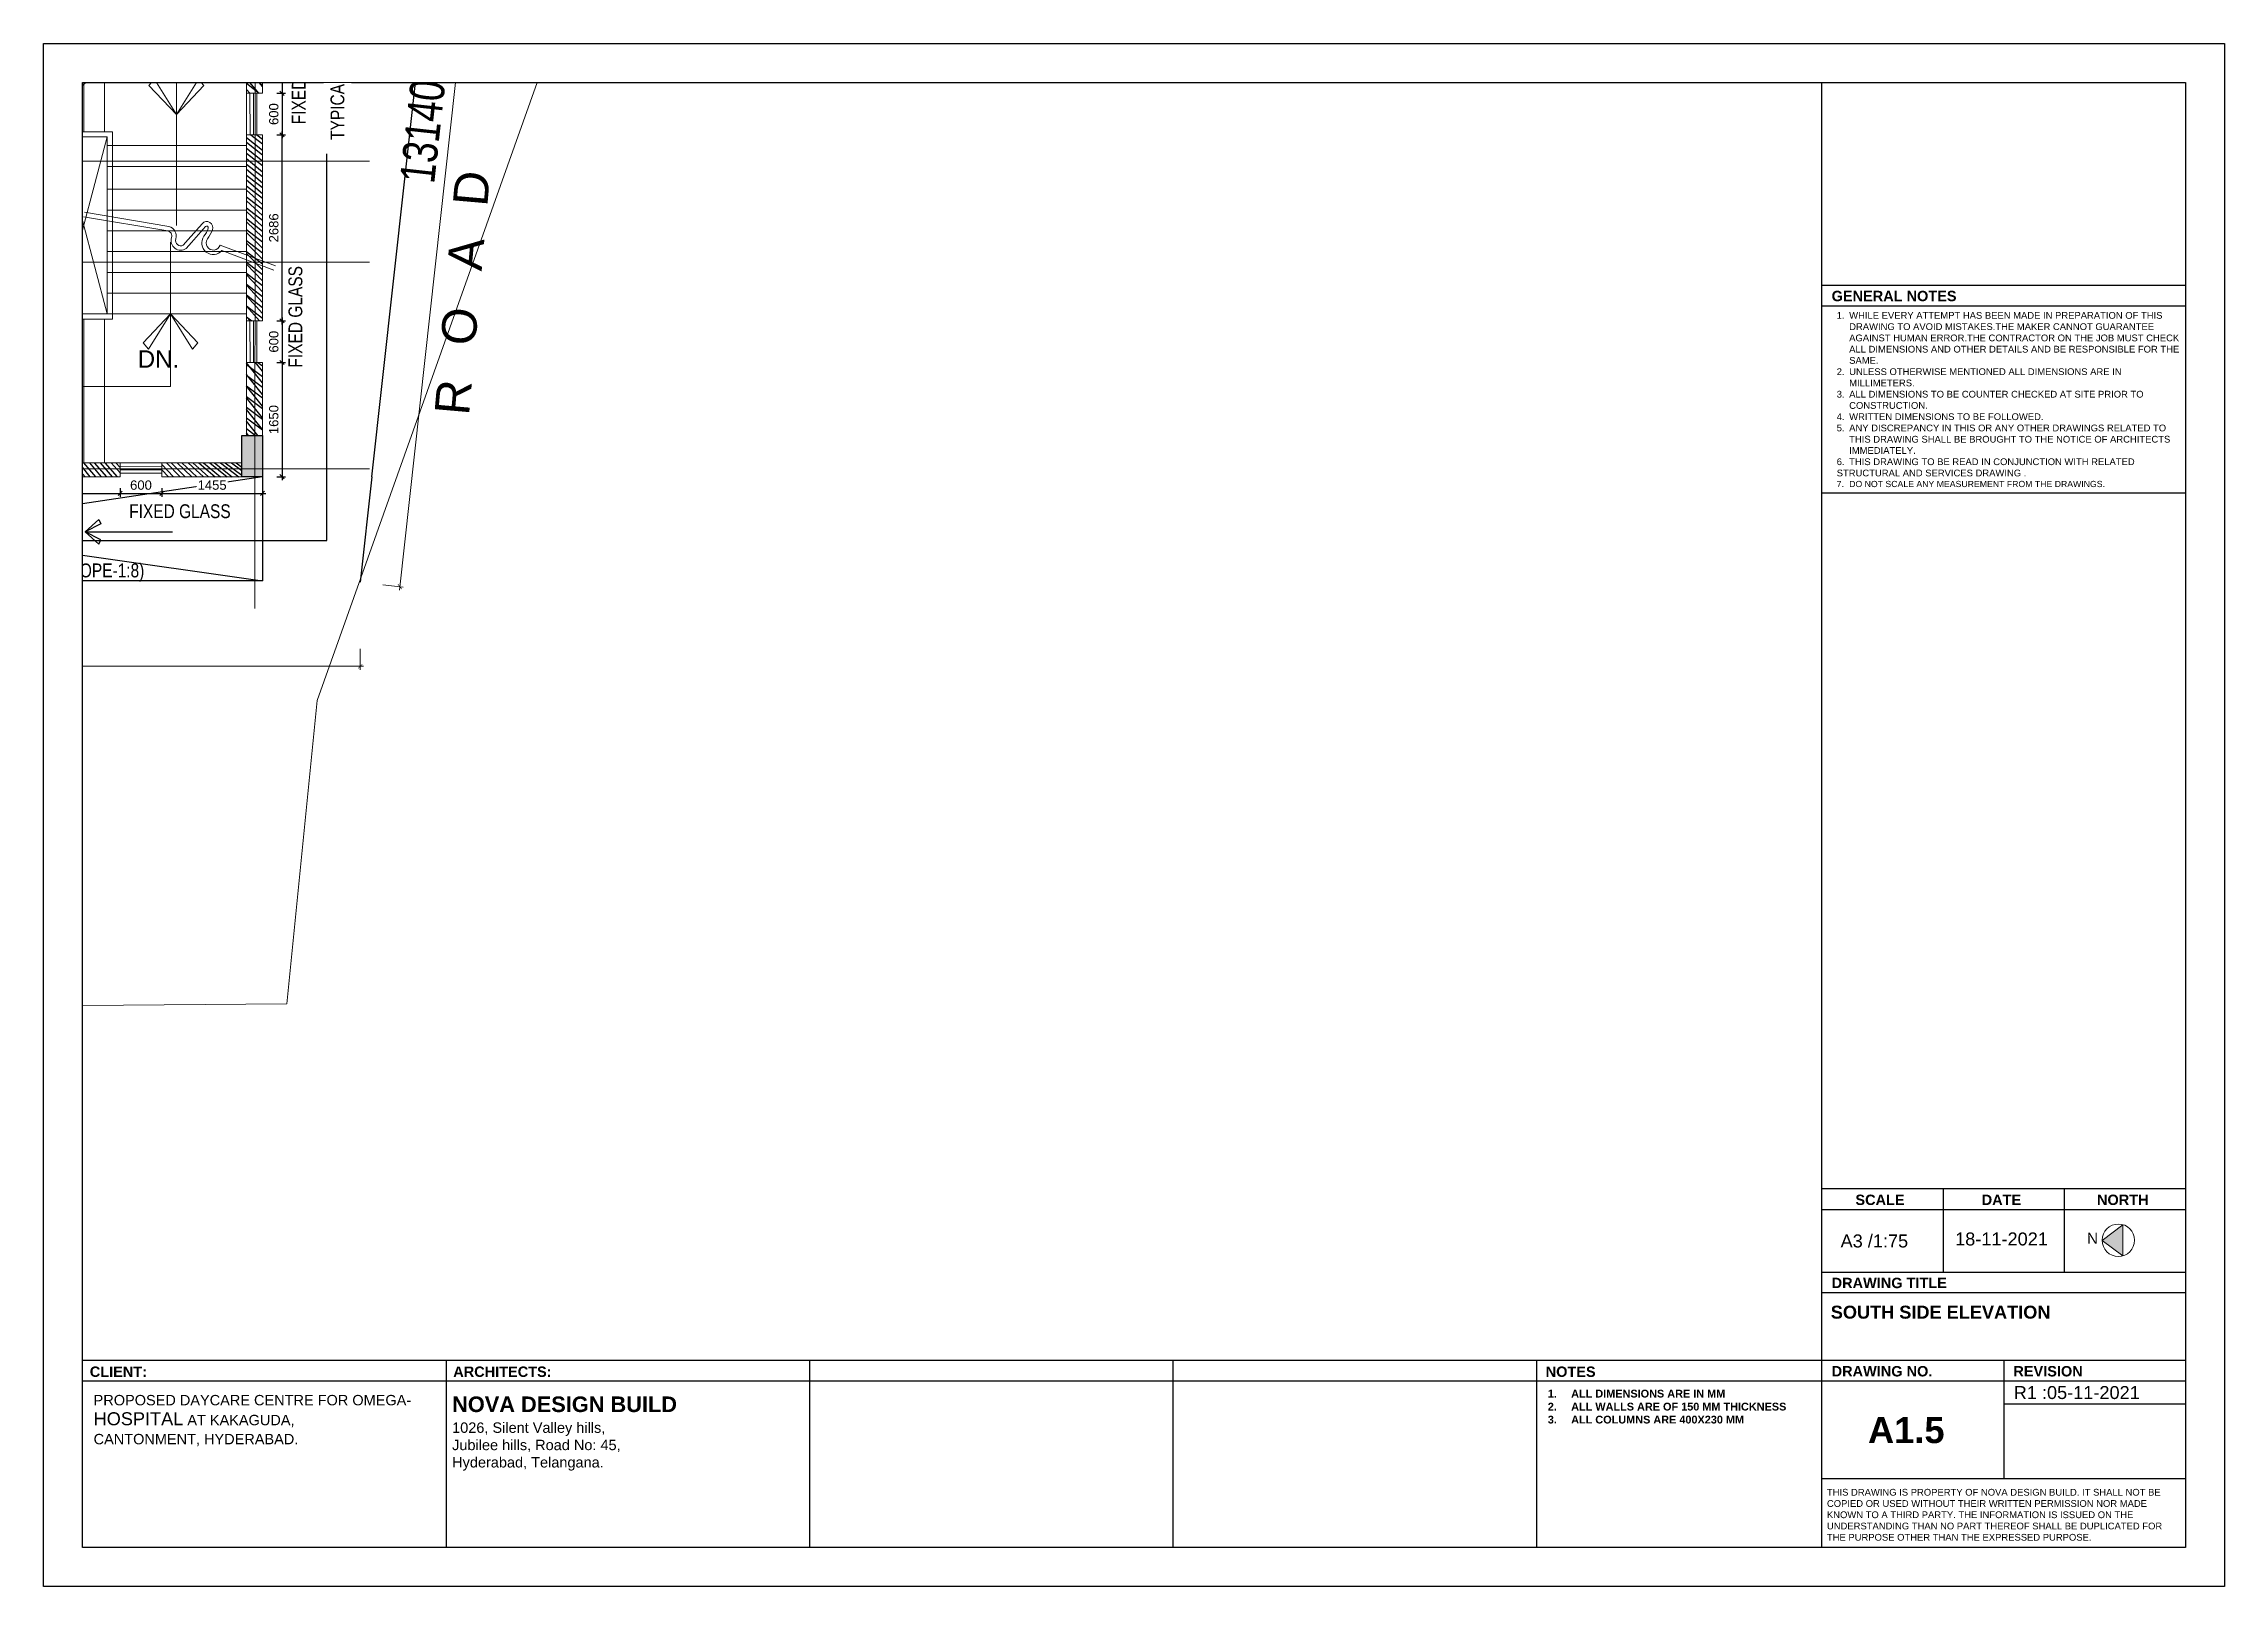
# Paper-space layout 'SOUTH' of a CAD drawing. Header units: metres, sheet in millimetres. Extents: x 0 to 420, y 0 to 297.
# The model-space entities are those that its viewports show. They can reach past a viewport. Long polylines and large blocks are cut down to what shows.
import ezdxf

# ---------------------------------------------------------------- set-up
doc = ezdxf.new("R2010")
doc.units = ezdxf.units.M
doc.header["$LTSCALE"] = 5
doc.header["$PDMODE"] = 3
doc.header["$PDSIZE"] = 20
doc.linetypes.add('CENTER', pattern=[2, 1.25, -0.25, 0.25, -0.25])
doc.linetypes.add('HIDDEN', pattern=[0.375, 0.25, -0.125])
for name, color, linetype in [('A-COLUMN', 3, 'Continuous'), ('A-DIM', 2, 'Continuous'), ('A-hatch', 251, 'Continuous'), ('A-PLOT BOUNDARY', 1, 'Continuous'), ('A-TEXT', 3, 'Continuous'), ('A-TITLE-BORDER', 250, 'Continuous')]:
    doc.layers.add(name, color=color, linetype=linetype)
for name, color, linetype, lineweight in [('A-DETL-LLIN', 251, 'Continuous', 5), ('A-FLOR-GRID', 252, 'CENTER', 9), ('A-FURN', 251, 'Continuous', 5), ('A-FURN-FREE', 253, 'Continuous', 5), ('A-WALL-FULL', 4, 'Continuous', 15), ('A-WIND', 152, 'Continuous', 5)]:
    doc.layers.add(name, color=color, linetype=linetype, lineweight=lineweight)
doc.styles.add('Arial', font='arial.ttf', dxfattribs={"height": 135})
doc.styles.add('CEN GOTHIC', font='GOTHIC.TTF', dxfattribs={"width": 0.7})
doc.styles.add('century', font='GOTHIC.TTF', dxfattribs={"width": 0.8})
doc.styles.add('Century Gothic_B', font='GOTHICB.TTF', dxfattribs={"height": 199.9999999999998})
doc.dimstyles.new('1-50', dxfattribs={"dimscale": 50, "dimtxt": 5, "dimasz": 1.25, "dimexe": 1, "dimexo": 1, "dimgap": 0, "dimtad": 0, "dimdec": 0, "dimrnd": 5, "dimzin": 12, "dimdsep": 46, "dimtxsty": 'CEN GOTHIC', "dimblk": 'ARCHTICK', "dimcen": 1, "dimdle": 1, "dimclrd": 6, "dimclre": 6, "dimclrt": 256, "dimadec": 0, "dimazin": 3, "dimtfac": 1, "dimtdec": 0, "dimtmove": 1, "dimatfit": 2, "dimfxl": 5, "dimfxlon": 1, "dimtvp": 0.75, "dimtolj": 1, "dimtzin": 12, "dimlwd": 18, "dimlwe": 18, "dimarcsym": 0})
doc.dimstyles.new('NovaDB_MM', dxfattribs={"dimtxt": 135, "dimasz": 60, "dimexe": 50, "dimexo": 50, "dimgap": 50, "dimtad": 1, "dimdec": 0, "dimzin": 0, "dimdsep": 46, "dimtxsty": 'Arial', "dimblk": 'OBLIQUE', "dimcen": 12, "dimdle": 50, "dimadec": 0, "dimazin": 0, "dimtfac": 1, "dimtdec": 0, "dimtofl": 0, "dimtmove": 0, "dimatfit": 3, "dimldrblk": 'OPEN90', "dimfxl": 50, "dimfxlon": 1, "dimtolj": 1, "dimtzin": 0, "dimarcsym": 0})

psp = doc.layouts.new('SOUTH')

# ---------------------------------------------------------------- texts
at = {"layer": 'A-COLUMN', "attachment_point": 1, "style": 'Arial'}
for s, width, insert, char_height in [('\\A1;\\pi-2.40001,l3.60001,t3.60001;{\\H1.08333x;1.^IWHILE EVERY ATTEMPT HAS BEEN MADE IN PREPARATION OF THIS \\P\\pi0,t1.2;DRAWING TO AVOID MISTAKES.THE MAKER CANNOT GUARANTEE \\PAGAINST HUMAN ERROR.THE CONTRACTOR ON THE JOB MUST CHECK \\PALL DIMENSIONS AND OTHER DETAILS AND BE RESPONSIBLE FOR THE \\PSAME.\\P\\pi-2.40001,t3.60001;2.^IUNLESS OTHERWISE MENTIONED ALL DIMENSIONS ARE IN \\P\\pi0,t1.2;MILLIMETERS.\\P\\pi-2.40001,t3.60001;3.^IALL DIMENSIONS TO BE COUNTER CHECKED AT SITE PRIOR TO \\P\\pi0,t1.2;CONSTRUCTION.\\P\\pi-2.40001,t3.60001;4.^IWRITTEN DIMENSIONS TO BE FOLLOWED.\\P5.^IANY DISCREPANCY IN THIS OR ANY OTHER DRAWINGS RELATED TO \\P\\pi0,t1.2;THIS DRAWING SHALL BE BROUGHT TO THE NOTICE OF ARCHITECTS \\PIMMEDIATELY.\\P\\pi-2.40001,t3.60001;6.^ITHIS DRAWING TO BE READ IN CONJUNCTION WITH RELATED \\P\\pi0,t1.2;STRUCTURAL AND SERVICES DRAWING .}\\P\\pi-2.40001,t3.60001;7.^IDO NOT SCALE ANY MEASUREMENT FROM THE DRAWINGS.', 68.36260471032158, (343.9620356688221, 245.1380227097978), 1.20000332810052), ('\\A1;{\\fArial|b1|i0|c0|p34;NOVA DESIGN BUILD\\P\\fArial|b0|i0|c0|p34;\\H0.66667x;1026, Silent Valley hills, \\PJubilee hills, Road No: 45,\\PHyderabad, Telangana.}', 4341.820169206387, (78.50054449730237, 36.36411791077872), 3.000008320251299), ('\\A1;\\pi-4.5,l7.5,t7.5;{\\fArial|b1|i0|c0|p34;1.^IALL DIMENSIONS ARE IN MM\\P2.^IALL WALLS ARE OF 150 MM THICKNESS\\P3.^IALL COLUMNS ARE 400X230 MM }', 4341.820169206387, (286.5194669609547, 37.66212937059857), 1.5), ('\\A1;{\\H1.08333x;THIS DRAWING IS PROPERTY OF NOVA DESIGN BUILD. IT SHALL NOT BE COPIED OR USED WITHOUT THEIR WRITTEN PERMISSION NOR MADE KNOWN TO A THIRD PARTY. THE INFORMATION IS ISSUED ON THE UNDERSTANDING THAN NO PART THEREOF SHALL BE DUPLICATED FOR THE PURPOSE OTHER THAN THE EXPRESSED PURPOSE.}', 68.36260471032165, (343.2762717460693, 18.57507596696937), 1.20000332810052)]:
    psp.add_mtext_dynamic_manual_height_columns(s, width=width, gutter_width=1, heights=[0], dxfattribs=dict(at, insert=insert, char_height=char_height))
at = {"layer": 'A-COLUMN', "insert": (9.454298146475594, 36.65897618710726), "char_height": 2, "width": 4341.820169206387, "attachment_point": 1, "style": 'Arial'}
psp.add_mtext('PROPOSED DAYCARE CENTRE FOR OMEGA-{\\H1.25x;\\PHOSPITAL} AT KAKAGUDA, \\PCANTONMENT, HYDERABAD.', dxfattribs=at)
at = {"layer": 'A-TEXT', "color": 3, "style": 'Arial'}
psp.add_text('N', height=2.120477682350791, dxfattribs=at).set_placement((393.359968365115, 65.7528250477884))
at = {"layer": 'A-TEXT', "color": 3, "attachment_point": 1, "style": 'Arial'}
for s, width, heights, insert, char_height in [('{\\fArial|b1|i0|c0|p34;GENERAL NOTES}', 3235.319453554927, [0], (344.1848075504769, 249.2221582845733), 2.000005546834198), ('\\pi955.32599;{\\fArial|b1|i0|c0|p34;SCALE}', 1919.881193349836, [0], (-606.5595761716637, 75.22167570999784), 2.000005546834198), ('\\pi956.30825;{\\fArial|b1|i0|c0|p34;DATE}', 1919.881193349836, [0], (-583.2261781252647, 75.22167570999784), 2.000005546834198), ('\\pi955.18479;{\\fArial|b1|i0|c0|p34;NORTH}', 1919.881193349836, [0], (-559.8927800788658, 75.22167570999784), 2.000005546834198), ('\\A1;A3 /1:75', 300, [2.586978525364495], (345.9083561633771, 67.54947140952953), 2.500006933542749), ('18-11-2021', 300, [0], (367.9667506091511, 67.93583099462234), 2.500006933542749), ('{\\fArial|b1|i0|c0|p34;DRAWING TITLE}', 2653.694217466517, [0], (344.1848075504769, 59.22163133532425), 2.000005546834198), ('\\pi-7.5,l10,t10;{\\fArial|b1|i0|c0|p34;SOUTH SIDE ELEVATION}', 6323.556514160242, [40.16707924206121], (341.5236527799452, 53.84368644824739), 2.5), ('{\\fArial|b1|i0|c0|p34;CLIENT:}', 1919.881193349836, [0], (8.716041508792781, 42.13399284339727), 2.000005546834198), ('{\\fArial|b1|i0|c0|p34;ARCHITECTS:}', 1919.881193349836, [0], (78.71623564798975, 42.13399284339727), 2.000005546834198), ('{\\fArial|b1|i0|c0|p34;NOTES}', 1919.881193349836, [0], (289.1091218384587, 42.13399284339727), 2.000005546834198), ('{\\fArial|b1|i0|c0|p34;DRAWING NO.}', 2653.694217466517, [0], (344.1848075504769, 42.22158418723357), 2.000005546834198), ('{\\fArial|b1|i0|c0|p34;REVISION}', 2653.694217466517, [0], (379.1849046200754, 42.22158418723357), 2.000005546834198), ('R1 :05-11-2021', 300, [0], (379.2588578568211, 38.37079370618471), 2.500006933542749), ('\\pi1409.22588;{\\fArial|b1|i0|c0|p34;A1.5}', 2832.994768361852, [0], (-1058.044349887772, 32.38455253140601), 5.000013867085499)]:
    psp.add_mtext_dynamic_manual_height_columns(s, width=width, gutter_width=1, heights=heights, dxfattribs=dict(at, insert=insert, char_height=char_height))

msp = doc.modelspace()

# ---------------------------------------------------------------- texts
at = {"layer": 'A-TEXT'}
for s, insert, char_height, width, attachment_point, rotation, style in [('{\\fArial|b0|i0|c0|p34;FIXED GLASS}', (583912.6210243462, 47094.56987995736), 200, 2437.610884953185, 9, 90, 'century'), ('\\pi11.74555;{\\fArial|b0|i0|c0|p34;\\T2;ROAD}', (585769.5770444805, 41447.25304332515), 500, 3182.768035262823, 1, 85, 'Century Gothic_B'), ('{\\fArial|b0|i0|c0|p34;FIXED GLASS}', (583864.6999956169, 43581.8876949671), 200, 2437.610884953185, 9, 90, 'century')]:
    msp.add_mtext(s, dxfattribs=dict(at, insert=insert, char_height=char_height, width=width, attachment_point=attachment_point, rotation=rotation, style=style))
for s, insert, char_height, width, attachment_point, style in [('DN.', (581483.4252205426, 42364.7550727441), 250, 1986.2209564225, 1, 'Arial'), ('{\\fArial|b0|i0|c0|p34;FIXED GLASS}', (582826.653643772, 39939.12791874824), 200, 2437.610884953185, 9, 'century'), ('{\\fArial|b0|i0|c0|p34;RAMP-UP (SLOPE-1:8)}', (581579.5745266094, 39027.1664799477, 2405709.846325539), 200, 2615.306988404609, 9, 'century')]:
    msp.add_mtext(s, dxfattribs=dict(at, insert=insert, char_height=char_height, width=width, attachment_point=attachment_point, style=style))

# ---------------------------------------------------------------- blocks, each defined once
blk = doc.blocks.new('_ArchTick')
at = {"color": 0, "linetype": 'ByBlock', "const_width": 0.15}
blk.add_lwpolyline([(-0.5, -0.5), (0.5, 0.5)], dxfattribs=at)
blk = doc.blocks.new('*D387')
at = {"layer": 'A-DIM', "lineweight": 18, "transparency": 16777216}
blk.add_line((585265.4615344543, 38902.73419960538), (586721.8501344583, 52062.98019405154), dxfattribs=at)
at = {"layer": 'A-DIM', "color": 6, "lineweight": 18, "transparency": 16777216}
for p, q in [((586467.8673657889, 52040.78214866579), (586766.0470324197, 52007.78386980252)), ((585022.4781920726, 38979.92937642992), (585320.6578587034, 38946.93109756664))]:
    blk.add_line(p, q, dxfattribs=at)
at = {"layer": 'Defpoints', "color": 0, "transparency": 16777216}
for p in [(586142.9832791621, 52076.73569241304), (586716.3504213145, 52013.28358294639), (584697.5941054457, 39015.88292017719)]:
    blk.add_point(p, dxfattribs=at)
at = {"layer": 'A-DIM', "lineweight": 18, "transparency": 16777216, "xscale": 62.5, "yscale": 62.5, "zscale": 62.5}
for p, rotation in [((586716.3504213145, 52013.28358294639), 83.68501515038119), ((585270.9612475982, 38952.43081071052), 263.6850151503812)]:
    blk.add_blockref('_ArchTick', p, dxfattribs=dict(at, rotation=rotation))
at = {"layer": 'A-DIM', "transparency": 16777216, "insert": (585602.1810002105, 45526.18005603654), "char_height": 500, "attachment_point": 5, "rotation": 83.6850151503812, "style": 'century'}
blk.add_mtext('\\A1;13140', dxfattribs=at)
blk = doc.blocks.new('*D389')
at = {"layer": 'A-DIM', "lineweight": 18, "transparency": 16777216}
blk.add_line((560815.1996414, 37802.90748921176), (584747.5941054458, 37802.90748921176), dxfattribs=at)
at = {"layer": 'A-DIM', "color": 6, "lineweight": 18, "transparency": 16777216}
for p, q in [((560865.1996414, 38052.90748921176), (560865.1996414, 37752.90748921176)), ((584697.5941054458, 38052.90748921176), (584697.5941054458, 37752.90748921176))]:
    blk.add_line(p, q, dxfattribs=at)
at = {"layer": 'Defpoints', "color": 0, "transparency": 16777216}
for p in [(560865.1996414, 38392.26112166187), (584697.5941054458, 38392.26112166187), (584697.5941054458, 37802.90748921176)]:
    blk.add_point(p, dxfattribs=at)
at = {"layer": 'A-DIM', "lineweight": 18, "transparency": 16777216, "xscale": 62.5, "yscale": 62.5, "zscale": 62.5, "rotation": 180}
blk.add_blockref('_ArchTick', (560865.1996414, 37802.90748921176), dxfattribs=at)
at = {"layer": 'A-DIM', "lineweight": 18, "transparency": 16777216, "xscale": 62.5, "yscale": 62.5, "zscale": 62.5}
blk.add_blockref('_ArchTick', (584697.5941054458, 37802.90748921176), dxfattribs=at)
at = {"layer": 'A-DIM', "transparency": 16777216, "insert": (572781.3968734229, 38196.77220709075), "char_height": 500, "attachment_point": 5, "style": 'century'}
blk.add_mtext('\\A1;23830', dxfattribs=at)
blk = doc.blocks.new('COLB')
at = {"layer": 'A-hatch'}
h = blk.add_hatch(color=256, dxfattribs=at)
h.paths.add_polyline_path([(-12242.1729319474, -6449.584338811954), (-11943.38623918814, -6449.584338811954), (-11943.38623918814, -7047.157724330551), (-12242.1729319474, -7047.157724330551)])
h.paths.add_polyline_path([(-8544.687609050947, -7047.157724330551), (-8544.687609050947, -6748.371031571252), (-7947.114223532379, -6748.371031571252), (-7947.114223532379, -7047.157724330551)])
h.paths.add_polyline_path([(-5332.730661888549, -7047.157724330449), (-5332.730661888549, -6748.371031571165), (-4735.157276369922, -6748.371031571165), (-4735.157276369922, -7047.157724330449)])
h.paths.add_polyline_path([(-1896.683695156651, -7047.157724330551), (-1896.683695156651, -6748.371031571252), (-1299.110309638025, -6748.371031571252), (-1299.110309638025, -7047.157724330551)])
h.paths.add_polyline_path([(1726.104954549635, -7047.157724330551), (1726.104954549635, -6748.371031571252), (2323.678340068262, -6748.371031571252), (2323.678340068262, -7047.157724330551)])
h.paths.add_polyline_path([(6544.040375293465, -6449.584338811954), (6842.827068052778, -6449.584338811954), (6842.827068052778, -7047.157724330551), (6544.040375293465, -7047.157724330551)])
h.paths.add_polyline_path([(6544.040375293465, 273.1162482721993), (6842.827068052778, 273.1162482721993), (6842.827068052778, -324.4571372463979), (6544.040375293465, -324.4571372463979)])
h.paths.add_polyline_path([(6544.040375293465, 2364.62309758726), (6842.827068052778, 2364.62309758726), (6842.827068052778, 1767.049712068663), (6544.040375293465, 1767.049712068663)])
h.paths.add_polyline_path([(-5332.730661888549, -2714.750679320758), (-5332.730661888549, -2415.963986561459), (-4735.157276369922, -2415.963986561459), (-4735.157276369922, -2714.750679320758)])
h.paths.add_polyline_path([(-12242.17293194722, -3461.717411218997), (-11943.38623918791, -3461.717411218997), (-11943.38623918791, -4059.290796737594), (-12242.17293194722, -4059.290796737594)])
h.paths.add_polyline_path([(-12242.17293194722, 273.1162482721993), (-11943.38623918791, 273.1162482721993), (-11943.38623918791, -324.4571372463979), (-12242.17293194722, -324.4571372463979)])
h.paths.add_polyline_path([(-12242.17293194722, 6024.760083888628), (-11943.38623918791, 6024.760083888628), (-11943.38623918791, 5427.186698370046), (-12242.17293194722, 5427.186698370046)])
h.paths.add_polyline_path([(-11579.59782048588, 10179.28237007686), (-11677.79279493995, 9897.092301573313), (-12242.1729319474, 10093.48225048141), (-12143.97795749333, 10375.67231898494)])
h.paths.add_polyline_path([(-4735.157276369922, 7797.590952145183), (-4833.352250823868, 7515.400883641647), (-5397.732387830736, 7711.790832549319), (-5299.537413376675, 7993.980901052855)])
h.paths.add_polyline_path([(-5332.730661888549, 2140.53307801779), (-5332.730661888549, 2439.319770777089), (-4735.157276369922, 2439.319770777089), (-4735.157276369922, 2140.53307801779)])
h.paths.add_polyline_path([(2024.421654564328, 5443.986474552643), (1926.226680110442, 5161.796406049107), (1361.846543103573, 5358.186354956779), (1460.041517557635, 5640.376423460315)])
h = blk.add_hatch(color=256, dxfattribs=at)
h.paths.add_polyline_path([(1726.10495454981, 2738.106463536387), (2024.891647309123, 2738.106463536387), (2024.891647309123, 2140.53307801779), (1726.10495454981, 2140.53307801779)])
h.paths.add_polyline_path([(1726.10495454981, -25.6704444870993), (2323.678340068436, -25.6704444870993), (2323.678340068436, -324.4571372463979), (1726.10495454981, -324.4571372463979)])
at = {"layer": 'A-COLUMN', "ltscale": 10}
for points in [[(-11579.59782048588, 10179.28237007686), (-11677.79279493995, 9897.092301573313), (-12242.1729319474, 10093.48225048141), (-12143.97795749333, 10375.67231898494)], [(-4735.157276369922, 7797.590952145183), (-4833.352250823868, 7515.400883641647), (-5397.732387830736, 7711.790832549319), (-5299.537413376675, 7993.980901052855)], [(-12242.17293194722, 6024.760083888628), (-11943.38623918791, 6024.760083888628), (-11943.38623918791, 5427.186698370046), (-12242.17293194722, 5427.186698370046)], [(2024.421654564328, 5443.986474552643), (1926.226680110442, 5161.796406049107), (1361.846543103573, 5358.186354956779), (1460.041517557635, 5640.376423460315)], [(1726.10495454981, 2738.106463536387), (2024.891647309123, 2738.106463536387), (2024.891647309123, 2140.53307801779), (1726.10495454981, 2140.53307801779)], [(-5332.730661888549, 2140.53307801779), (-5332.730661888549, 2439.319770777089), (-4735.157276369922, 2439.319770777089), (-4735.157276369922, 2140.53307801779)], [(6544.040375293465, 2364.62309758726), (6842.827068052778, 2364.62309758726), (6842.827068052778, 1767.049712068663), (6544.040375293465, 1767.049712068663)], [(-12242.17293194722, 273.1162482721993), (-11943.38623918791, 273.1162482721993), (-11943.38623918791, -324.4571372463979), (-12242.17293194722, -324.4571372463979)], [(6544.040375293465, 273.1162482721993), (6842.827068052778, 273.1162482721993), (6842.827068052778, -324.4571372463979), (6544.040375293465, -324.4571372463979)], [(1726.10495454981, -25.6704444870993), (2323.678340068436, -25.6704444870993), (2323.678340068436, -324.4571372463979), (1726.10495454981, -324.4571372463979)], [(-5332.730661888549, -2714.750679320758), (-5332.730661888549, -2415.963986561459), (-4735.157276369922, -2415.963986561459), (-4735.157276369922, -2714.750679320758)], [(-12242.17293194722, -3461.717411218997), (-11943.38623918791, -3461.717411218997), (-11943.38623918791, -4059.290796737594), (-12242.17293194722, -4059.290796737594)], [(-12242.1729319474, -6449.584338811954), (-11943.38623918814, -6449.584338811954), (-11943.38623918814, -7047.157724330551), (-12242.1729319474, -7047.157724330551)], [(6544.040375293465, -6449.584338811954), (6842.827068052778, -6449.584338811954), (6842.827068052778, -7047.157724330551), (6544.040375293465, -7047.157724330551)], [(-8544.687609050947, -7047.157724330551), (-8544.687609050947, -6748.371031571267), (-7947.11422353232, -6748.371031571267), (-7947.11422353232, -7047.157724330551)], [(-5332.730661888549, -7047.157724330449), (-5332.730661888549, -6748.371031571165), (-4735.157276369922, -6748.371031571165), (-4735.157276369922, -7047.157724330449)], [(-1896.683695156651, -7047.157724330551), (-1896.683695156651, -6748.371031571252), (-1299.110309638025, -6748.371031571252), (-1299.110309638025, -7047.157724330551)], [(1726.104954549635, -7047.157724330551), (1726.104954549635, -6748.371031571252), (2323.678340068262, -6748.371031571252), (2323.678340068262, -7047.157724330551)]]:
    blk.add_lwpolyline(points, close=True, dxfattribs=at)
blk = doc.blocks.new('COL.CEN')
at = {"layer": 'A-FLOR-GRID', "ltscale": 150}
for p, q in [((11700.28506893897, 2842.77133483591), (11711.92717451337, 23396.51957174162)), ((13356.59099061473, 9302.015574109857), (-10036.26838279075, 9302.015574109857)), ((-10036.26838279075, 7845.43044690846), (13356.59099061473, 7845.43044690846)), ((-10036.26838279181, 4857.563519315445), (13356.59099061473, 4857.563519315445))]:
    blk.add_line(p, q, dxfattribs=at)
blk = doc.blocks.new('COL WITH GRID')
at = {"layer": 'A-DIM'}
blk.add_blockref('COLB', (-3122.886414690875, 10035.48507749528), dxfattribs=at)
at = {"layer": 'A-TEXT'}
blk.add_blockref('COL.CEN', (-8092.389425362577, -1757.19115636585), dxfattribs=at)
blk = doc.blocks.new('ARROW-KIRAN1')
at = {"layer": 'A-hatch', "linetype": 'Continuous'}
blk.add_lwpolyline([(0, 0), (-1.321592357824554, -1.180646438413532), (-1.53136223350884, -0.7777448504930362), (0, 0), (-1.321592357824554, 1.172222293476802), (-1.53136223350884, 0.7777448504930362), (0, 0)], close=True, dxfattribs=at)
blk = doc.blocks.new('_Oblique')
at = {"color": 0, "linetype": 'ByBlock', "lineweight": -2}
blk.add_line((-0.5, -0.5), (0.5, 0.5), dxfattribs=at)
blk = doc.blocks.new('*D395')
at = {"layer": 'A-DIM', "color": 0, "linetype": 'ByBlock', "lineweight": -2, "ltscale": 50, "transparency": 16777216}
blk.add_line((577656.9290156935, 40374.53434141015), (577656.9290156935, 40249.53434141015), dxfattribs=at)
at = {"layer": 'A-DIM', "color": 0, "lineweight": -2, "ltscale": 50, "transparency": 16777216}
for p, q in [((581231.2981730041, 40374.53434141015), (581231.2981730041, 40249.53434141015)), ((577606.9290156935, 40299.53434141015), (581281.2981730041, 40299.53434141015))]:
    blk.add_line(p, q, dxfattribs=at)
at = {"layer": 'Defpoints', "color": 0, "ltscale": 50, "transparency": 16777216}
for p in [(577656.9290156935, 40538.34784044613), (581231.2981730041, 40539.89765873691), (581231.2981730041, 40299.53434141015)]:
    blk.add_point(p, dxfattribs=at)
at = {"layer": 'A-DIM', "color": 0, "lineweight": -2, "ltscale": 50, "transparency": 16777216, "xscale": 60, "yscale": 60, "zscale": 60, "rotation": 180}
blk.add_blockref('_Oblique', (577656.9290156935, 40299.53434141015), dxfattribs=at)
at = {"layer": 'A-DIM', "color": 0, "lineweight": -2, "ltscale": 50, "transparency": 16777216, "xscale": 60, "yscale": 60, "zscale": 60}
blk.add_blockref('_Oblique', (581231.2981730041, 40299.53434141015), dxfattribs=at)
at = {"layer": 'A-DIM', "color": 0, "ltscale": 50, "transparency": 16777216, "insert": (579444.1135943488, 40418.50773840879), "char_height": 135, "attachment_point": 5, "style": 'Arial', "bg_fill": 3, "box_fill_scale": 1.1, "bg_fill_color": 256, "bg_fill_true_color": 13158600, "bg_fill_transparency": 0}
blk.add_mtext('\\A1;3574', dxfattribs=at)
blk = doc.blocks.new('_Open90')
at = {"color": 0, "linetype": 'ByBlock', "lineweight": -2}
for p, q in [((0, 0), (-1, 0)), ((-0.5, 0.5), (0, 0)), ((0, 0), (-0.5, -0.5))]:
    blk.add_line(p, q, dxfattribs=at)
blk = doc.blocks.new('*D385')
at = {"layer": 'A-DIM', "color": 0, "linetype": 'ByBlock', "lineweight": -2, "ltscale": 50, "transparency": 16777216}
blk.add_line((581231.2981730041, 40374.53434141015), (581231.2981730041, 40249.53434141015), dxfattribs=at)
at = {"layer": 'A-DIM', "color": 0, "lineweight": -2, "ltscale": 50, "transparency": 16777216}
for p, q in [((581831.2981730041, 40374.53434141015), (581831.2981730041, 40249.53434141015)), ((581181.2981730041, 40299.53434141015), (581881.2981730041, 40299.53434141015))]:
    blk.add_line(p, q, dxfattribs=at)
at = {"layer": 'A-DIM', "color": 0, "lineweight": -2, "ltscale": 50, "transparency": 16777216, "xscale": 60, "yscale": 60, "zscale": 60, "rotation": 180}
blk.add_blockref('_Oblique', (581231.2981730041, 40299.53434141015), dxfattribs=at)
at = {"layer": 'A-DIM', "color": 0, "lineweight": -2, "ltscale": 50, "transparency": 16777216, "xscale": 60, "yscale": 60, "zscale": 60}
blk.add_blockref('_Oblique', (581831.2981730041, 40299.53434141015), dxfattribs=at)
at = {"layer": 'A-DIM', "color": 0, "ltscale": 50, "transparency": 16777216, "insert": (581531.2981730041, 40418.46169475258), "char_height": 135, "attachment_point": 5, "style": 'Arial', "bg_fill": 3, "box_fill_scale": 1.1, "bg_fill_color": 256, "bg_fill_true_color": 13158600, "bg_fill_transparency": 0}
blk.add_mtext('\\A1;600', dxfattribs=at)
at = {"layer": 'Defpoints', "color": 0, "ltscale": 50, "transparency": 16777216}
for p in [(581231.2981730041, 40539.89765873691), (581831.2981730041, 40539.89765873691), (581831.2981730041, 40299.53434141015)]:
    blk.add_point(p, dxfattribs=at)
blk = doc.blocks.new('*D396')
at = {"layer": 'A-DIM', "color": 0, "linetype": 'ByBlock', "lineweight": -2, "ltscale": 50, "transparency": 16777216}
blk.add_line((581831.2981730041, 40374.53434141015), (581831.2981730041, 40249.53434141015), dxfattribs=at)
at = {"layer": 'A-DIM', "color": 0, "lineweight": -2, "ltscale": 50, "transparency": 16777216}
for p, q in [((583286.2981730041, 40374.53434141015), (583286.2981730041, 40249.53434141015)), ((581781.2981730041, 40299.53434141015), (583336.2981730041, 40299.53434141015))]:
    blk.add_line(p, q, dxfattribs=at)
at = {"layer": 'Defpoints', "color": 0, "ltscale": 50, "transparency": 16777216}
for p in [(581831.2981730041, 40539.89765802165), (583286.2981730041, 40539.89765802165), (583286.2981730041, 40299.53434141015)]:
    blk.add_point(p, dxfattribs=at)
at = {"layer": 'A-DIM', "color": 0, "lineweight": -2, "ltscale": 50, "transparency": 16777216, "xscale": 60, "yscale": 60, "zscale": 60, "rotation": 180}
blk.add_blockref('_Oblique', (581831.2981730041, 40299.53434141015), dxfattribs=at)
at = {"layer": 'A-DIM', "color": 0, "lineweight": -2, "ltscale": 50, "transparency": 16777216, "xscale": 60, "yscale": 60, "zscale": 60}
blk.add_blockref('_Oblique', (583286.2981730041, 40299.53434141015), dxfattribs=at)
at = {"layer": 'A-DIM', "color": 0, "ltscale": 50, "transparency": 16777216, "insert": (582558.7981730041, 40418.46169475258), "char_height": 135, "attachment_point": 5, "style": 'Arial', "bg_fill": 3, "box_fill_scale": 1.1, "bg_fill_color": 256, "bg_fill_true_color": 13158600, "bg_fill_transparency": 0}
blk.add_mtext('\\A1;1455', dxfattribs=at)
blk = doc.blocks.new('*D397')
at = {"layer": 'A-DIM', "color": 0, "lineweight": -2, "ltscale": 50, "transparency": 16777216}
for p, q in [((583568.6495324713, 42239.89765873749), (583568.6495324713, 40489.89765802167)), ((583493.6495324713, 40539.89765802167), (583618.6495324713, 40539.89765802167))]:
    blk.add_line(p, q, dxfattribs=at)
at = {"layer": 'A-DIM', "color": 0, "linetype": 'ByBlock', "lineweight": -2, "ltscale": 50, "transparency": 16777216}
blk.add_line((583493.6495324713, 42189.89765873749), (583618.6495324713, 42189.89765873749), dxfattribs=at)
at = {"layer": 'Defpoints', "color": 0, "ltscale": 50, "transparency": 16777216}
for p in [(583286.2981730043, 42189.89765873749), (583286.2981730043, 40539.89765802167), (583568.6495324713, 40539.89765802167)]:
    blk.add_point(p, dxfattribs=at)
at = {"layer": 'A-DIM', "color": 0, "lineweight": -2, "ltscale": 50, "transparency": 16777216, "xscale": 60, "yscale": 60, "zscale": 60}
for p, rotation in [((583568.6495324713, 42189.89765873749), 90), ((583568.6495324713, 40539.89765802167), 270)]:
    blk.add_blockref('_Oblique', p, dxfattribs=dict(at, rotation=rotation))
at = {"layer": 'A-DIM', "color": 0, "ltscale": 50, "transparency": 16777216, "insert": (583449.7221791288, 41364.89765837941), "char_height": 135, "attachment_point": 5, "rotation": 90, "style": 'Arial', "bg_fill": 3, "box_fill_scale": 1.1, "bg_fill_color": 256, "bg_fill_true_color": 13158600, "bg_fill_transparency": 0}
blk.add_mtext('\\A1;1650', dxfattribs=at)
blk = doc.blocks.new('*D398')
at = {"layer": 'A-DIM', "color": 0, "linetype": 'ByBlock', "lineweight": -2, "ltscale": 50, "transparency": 16777216}
blk.add_line((583493.6495324716, 42789.89765873749), (583618.6495324716, 42789.89765873749), dxfattribs=at)
at = {"layer": 'A-DIM', "color": 0, "lineweight": -2, "ltscale": 50, "transparency": 16777216}
for p, q in [((583568.6495324716, 42839.89765873749), (583568.6495324716, 42139.89765873749)), ((583493.6495324716, 42189.89765873749), (583618.6495324716, 42189.89765873749))]:
    blk.add_line(p, q, dxfattribs=at)
at = {"layer": 'A-DIM', "color": 0, "lineweight": -2, "ltscale": 50, "transparency": 16777216, "xscale": 60, "yscale": 60, "zscale": 60}
for p, rotation in [((583568.6495324716, 42789.89765873749), 90), ((583568.6495324716, 42189.89765873749), 270)]:
    blk.add_blockref('_Oblique', p, dxfattribs=dict(at, rotation=rotation))
at = {"layer": 'A-DIM', "color": 0, "ltscale": 50, "transparency": 16777216, "insert": (583449.722179129, 42489.89765873732), "char_height": 135, "attachment_point": 5, "rotation": 90, "style": 'Arial', "bg_fill": 3, "box_fill_scale": 1.1, "bg_fill_color": 256, "bg_fill_true_color": 13158600, "bg_fill_transparency": 0}
blk.add_mtext('\\A1;600', dxfattribs=at)
at = {"layer": 'Defpoints', "color": 0, "ltscale": 50, "transparency": 16777216}
for p in [(583286.2981730043, 42789.89765873749), (583286.2981730043, 42189.89765873749), (583568.6495324716, 42189.89765873749)]:
    blk.add_point(p, dxfattribs=at)
blk = doc.blocks.new('*D399')
at = {"layer": 'A-DIM', "color": 0, "lineweight": -2, "ltscale": 50, "transparency": 16777216}
for p, q in [((583493.6495324718, 45476.12286940358), (583618.6495324718, 45476.12286940358)), ((583568.6495324718, 42739.89765873749), (583568.6495324718, 45526.12286940358))]:
    blk.add_line(p, q, dxfattribs=at)
at = {"layer": 'A-DIM', "color": 0, "linetype": 'ByBlock', "lineweight": -2, "ltscale": 50, "transparency": 16777216}
blk.add_line((583493.6495324718, 42789.89765873749), (583618.6495324718, 42789.89765873749), dxfattribs=at)
at = {"layer": 'Defpoints', "color": 0, "ltscale": 50, "transparency": 16777216}
for p in [(583286.2981730043, 45476.12286940358), (583568.6495324718, 45476.12286940358), (583286.2981730043, 42789.89765873749)]:
    blk.add_point(p, dxfattribs=at)
at = {"layer": 'A-DIM', "color": 0, "lineweight": -2, "ltscale": 50, "transparency": 16777216, "xscale": 60, "yscale": 60, "zscale": 60}
for p, rotation in [((583568.6495324718, 45476.12286940358), 90), ((583568.6495324718, 42789.89765873749), 270)]:
    blk.add_blockref('_Oblique', p, dxfattribs=dict(at, rotation=rotation))
at = {"layer": 'A-DIM', "color": 0, "ltscale": 50, "transparency": 16777216, "insert": (583449.7221791293, 44133.01026407036), "char_height": 135, "attachment_point": 5, "rotation": 90, "style": 'Arial', "bg_fill": 3, "box_fill_scale": 1.1, "bg_fill_color": 256, "bg_fill_true_color": 13158600, "bg_fill_transparency": 0}
blk.add_mtext('\\A1;2686', dxfattribs=at)
blk = doc.blocks.new('*D400')
at = {"layer": 'A-DIM', "color": 0, "linetype": 'ByBlock', "lineweight": -2, "ltscale": 50, "transparency": 16777216}
blk.add_line((583493.649532472, 46076.10003820203), (583618.649532472, 46076.10003820203), dxfattribs=at)
at = {"layer": 'A-DIM', "color": 0, "lineweight": -2, "ltscale": 50, "transparency": 16777216}
for p, q in [((583568.649532472, 46126.10003820203), (583568.649532472, 45426.12286940358)), ((583493.649532472, 45476.12286940358), (583618.649532472, 45476.12286940358))]:
    blk.add_line(p, q, dxfattribs=at)
at = {"layer": 'A-DIM', "color": 0, "lineweight": -2, "ltscale": 50, "transparency": 16777216, "xscale": 60, "yscale": 60, "zscale": 60}
for p, rotation in [((583568.649532472, 46076.10003820203), 90), ((583568.649532472, 45476.12286940358), 270)]:
    blk.add_blockref('_Oblique', p, dxfattribs=dict(at, rotation=rotation))
at = {"layer": 'A-DIM', "color": 0, "ltscale": 50, "transparency": 16777216, "insert": (583449.7221791295, 45776.11145380263), "char_height": 135, "attachment_point": 5, "rotation": 90, "style": 'Arial', "bg_fill": 3, "box_fill_scale": 1.1, "bg_fill_color": 256, "bg_fill_true_color": 13158600, "bg_fill_transparency": 0}
blk.add_mtext('\\A1;600', dxfattribs=at)
at = {"layer": 'Defpoints', "color": 0, "ltscale": 50, "transparency": 16777216}
for p in [(583286.2981730043, 46076.10003820203), (583286.2981730043, 45476.12286940358), (583568.649532472, 45476.12286940358)]:
    blk.add_point(p, dxfattribs=at)
blk = doc.blocks.new('*D401')
at = {"layer": 'A-DIM', "color": 0, "linetype": 'ByBlock', "lineweight": -2, "ltscale": 50, "transparency": 16777216}
blk.add_line((583493.6495324725, 47262.59824582108), (583618.6495324725, 47262.59824582108), dxfattribs=at)
at = {"layer": 'A-DIM', "color": 0, "lineweight": -2, "ltscale": 50, "transparency": 16777216}
for p, q in [((583568.6495324725, 47312.59824582108), (583568.6495324725, 46026.10003820203)), ((583493.6495324725, 46076.10003820203), (583618.6495324725, 46076.10003820203))]:
    blk.add_line(p, q, dxfattribs=at)
at = {"layer": 'Defpoints', "color": 0, "ltscale": 50, "transparency": 16777216}
for p in [(583286.2981730043, 47262.59824582108), (583286.2981730043, 46076.10003820203), (583568.6495324725, 46076.10003820203)]:
    blk.add_point(p, dxfattribs=at)
at = {"layer": 'A-DIM', "color": 0, "lineweight": -2, "ltscale": 50, "transparency": 16777216, "xscale": 60, "yscale": 60, "zscale": 60}
for p, rotation in [((583568.6495324725, 47262.59824582108), 90), ((583568.6495324725, 46076.10003820203), 270)]:
    blk.add_blockref('_Oblique', p, dxfattribs=dict(at, rotation=rotation))
at = {"layer": 'A-DIM', "color": 0, "ltscale": 50, "transparency": 16777216, "insert": (583449.72217913, 46669.34914201138), "char_height": 135, "attachment_point": 5, "rotation": 90, "style": 'Arial', "bg_fill": 3, "box_fill_scale": 1.1, "bg_fill_color": 256, "bg_fill_true_color": 13158600, "bg_fill_transparency": 0}
blk.add_mtext('\\A1;1186', dxfattribs=at)

# ---------------------------------------------------------------- dimensions: what is measured, and where the dimension line sits
at = {"layer": 'A-DIM', "color": 1}
dim = msp.add_linear_dim(base=(586716.3504213145, 52013.28358294639), p1=(584697.5941054458, 39015.88292017719), p2=(586142.9832791621, 52076.73569241306), angle=83.6850151503812, dimstyle='1-50', override={"dimtxt": 10, "dimtxsty": 'century', "dimblk": 'ArchTick', "dimclrd": 256, "dimclre": 6}, dxfattribs=at)
dim.commit()
dim.dimension.update_dxf_attribs({"geometry": '*D387', "text_midpoint": (585993.6558344597, 45482.85719671994), "dimtype": 161})
dim = msp.add_aligned_dim(p1=(560865.1996414, 38392.26112166187), p2=(584697.5941054458, 38392.26112166187), distance=-589.353632450111, dimstyle='1-50', override={"dimtxt": 10, "dimtxsty": 'century', "dimblk": 'ArchTick', "dimclrd": 256, "dimclre": 6}, dxfattribs=at)
dim.commit()
dim.dimension.update_dxf_attribs({"geometry": '*D389', "text_midpoint": (572781.3968734229, 38196.77220709075)})

# ---------------------------------------------------------------- hatches: boundary and pattern name
at = {"layer": 'A-hatch'}
h = msp.add_hatch(dxfattribs=at)
h.set_pattern_fill('ANSI32', color=256, scale=300, angle=90)
h.set_pattern_definition([(135, (-235513449.1553823, -1932131923.542952), (-79.5495128834866, -79.5495128834866), []), (135, (-235513449.1553823, -1932131870.509943), (-79.5495128834866, -79.5495128834866), [])])
h.paths.add_polyline_path([(583056.2981730041, 46076.10003820201), (583286.2981730041, 46076.10003820201), (583286.2981730041, 47262.59824582106), (583056.2981730041, 47262.59824582106)])
h = msp.add_hatch(dxfattribs=at)
h.set_pattern_fill('ANSI32', color=256, scale=300, angle=90)
h.set_pattern_definition([(135, (-235513449.6179912, -1932131923.542952), (-79.5495128834866, -79.5495128834866), []), (135, (-235513449.6179912, -1932131870.509943), (-79.5495128834866, -79.5495128834866), [])])
h.paths.add_polyline_path([(583055.7189971742, 45476.12286940357), (583286.2981730041, 45476.12286940357), (583286.587760919, 42789.89765873748), (583056.0085850891, 42789.89765873748)])
h = msp.add_hatch(dxfattribs=at)
h.set_pattern_fill('ANSI32', color=256, scale=300, angle=90)
h.set_pattern_definition([(135, (-235513449.1553823, -1932137762.194982), (-79.5495128834866, -79.5495128834866), []), (135, (-235513449.1553823, -1932137709.161973), (-79.5495128834866, -79.5495128834866), [])])
h.paths.add_polyline_path([(583055.4508894917, 41137.47104425551), (583286.2981730041, 41137.47104425551), (583286.2981730041, 42189.89765873748), (583055.4508894917, 42189.89765873748)])
h = msp.add_hatch(dxfattribs=at)
h.set_pattern_fill('ANSI32', color=256, scale=300, angle=90)
h.set_pattern_definition([(135, (-235514968.7685648, -1932131927.875637), (-79.5495128834866, -79.5495128834866), []), (135, (-235514968.7685648, -1932131874.842628), (-79.5495128834866, -79.5495128834866), [])])
h.paths.add_polyline_path([(578759.6211588805, 40539.8976576131), (581231.2981730041, 40539.89765873691), (581231.2981730041, 40741.66680303356), (578759.6211588805, 40741.66680190974)])
h = msp.add_hatch(dxfattribs=at)
h.set_pattern_fill('ANSI32', color=256, scale=300, angle=90)
h.set_pattern_definition([(135, (-235513387.5552575, -1932131927.875637), (-79.5495128834866, -79.5495128834866), []), (135, (-235513387.5552575, -1932131874.842628), (-79.5495128834866, -79.5495128834866), [])])
h.paths.add_polyline_path([(581831.2981730041, 40539.8976576131), (582987.5114802447, 40539.89765873691), (582987.5114802447, 40741.66680303356), (581831.2981730041, 40741.66680190974)])

# ---------------------------------------------------------------- linework, layer by layer
at = {"layer": 'A-DETL-LLIN'}
for p, q in [((580705.9215622181, 45521.06020489475), (580705.9215622181, 47262.59824582105)), ((581005.9215622181, 45521.06020489475), (581005.9215622181, 47262.59824582105)), ((582043.4252205426, 46491.29673591396), (582043.4252205426, 44165.33123007556)), ((581043.4211893314, 45320.29629293224), (583055.7189971742, 45320.32333296334)), ((581043.4252205426, 45020.29629293224), (583055.7189971742, 45020.32333290917)), ((581043.4252205426, 44690.29629293224), (583055.7189971742, 44690.32333290917)), ((581043.4252205426, 44690.29629293224), (583055.7189971742, 44690.32333290917)), ((581043.4252205426, 44390.29629293224), (583055.7189971742, 44390.32333290917)), ((581043.4252205426, 44090.29629293224), (583055.7189971742, 44090.32333290917)), ((581043.4252205426, 43790.29629293224), (583055.7189971742, 43790.32333290917)), ((581957.8349781567, 43927.32143083354), (581957.8349781567, 41845.10502162715)), ((581043.4252205426, 43490.29629293224), (583055.7189971742, 43490.32333290917)), ((581043.4252205426, 43190.29629293224), (583055.7189971742, 43190.32333290917)), ((581043.4252205426, 42890.29629293224), (583055.4508894912, 42890.3233293065)), ((580705.9215622181, 42815.30661526462), (580705.9215622181, 40745.88450828334)), ((581005.9215622181, 42815.30661526462), (581005.9215622181, 40745.88450828334))]:
    msp.add_line(p, q, dxfattribs=at)
for points in [[(580499.8741383785, 46174.57463422557), (580589.8741383785, 46094.57463422557), (581005.9215622181, 46491.29673591396), (580589.8741383785, 46888.01883760234), (580499.8741383785, 46808.01883760234), (581005.9215622181, 46491.29673591396), (580499.8741383785, 46174.57463422557)], [(581726.703118884, 46277.34415951511), (581646.703118884, 46187.34415951511), (582043.4252205426, 45771.29673591396), (582440.147322231, 46187.34415951511), (582360.147322231, 46277.34415951511), (582043.4252205426, 45771.29673591396), (581726.703118884, 46277.34415951511)], [(581118.4252205426, 42815.33123007556), (580293.4179038638, 42815.29629293224), (580293.4179038638, 45521.07052722713), (581118.4252205426, 45521.10546413204)], [(581043.4252205426, 42890.33123007556), (580368.4179038638, 42890.29629293224), (580368.4179038638, 45446.07052722713), (581043.4252205426, 45446.10546413204)], [(581641.1126179332, 42384.26230636379), (581561.1126179332, 42474.26230636379), (581957.8347196216, 42890.30973020336), (582354.55682131, 42474.26230636379), (582274.55682131, 42384.26230636379), (581957.8347196216, 42890.30973020336), (581641.1126179332, 42384.26230636379)]]:
    msp.add_lwpolyline(points, close=True, dxfattribs=at)
for points in [[(579297.5098881954, 46491.29673591396), (582043.4252205426, 46491.29673591396), (582043.4252205426, 45781.29673591396)], [(581957.8349781567, 41845.10502162715), (579297.5098881954, 41845.10502162715), (579297.5098881954, 45320.30967536708)]]:
    msp.add_lwpolyline(points, dxfattribs=at)
for points in [[(580699.310506993, 44294.75346699497), (581917.3777967626, 44091.87951651355, -0.4327812545529189), (581972.0823165113, 43993.41138091823, 0.7139792575516675), (582184.9801061982, 43834.73723021289), (582261.2129075462, 43921.86043182155), (582461.2776838178, 44151.9349245145, -0.8384257480289794), (582503.2535069818, 44126.74943056842, -0.06451225257064137), (582441.0471044714, 44011.22325459262, 0.9536853377170016), (582700.7560687298, 43805.38696637889), (583450.7574475044, 43523.93484178325)], [(580714.1989875371, 44357.94688120624), (581933.0063087875, 44153.910033138, -0.4327812545537172), (582033.0063087875, 43973.910033138, 0.6803662960137984), (582143.0063087875, 43883.910033138), (582213.0063087875, 43963.910033138), (582413.0063087875, 44193.910033138, -0.8384257480290997), (582563.0063087875, 44103.910033138, -0.06451225257066193), (582493.0063087875, 43973.910033138, 1.173294632275657), (582673.0063087875, 43883.910033138), (583473.0063087875, 43583.910033138)]]:
    msp.add_lwpolyline(points, format="xyb", dxfattribs=at)
at = {"layer": 'A-FURN', "linetype": 'Continuous', "ltscale": 50}
for points, elevation in [([(583639.8323602909, 32929.26307883998), (584075.4111219579, 37311.03180208942), (587353.7123944396, 46514.55671206256)], -2177.999999999983), ([(558198.8620294863, 32801.71123209735), (568850.6208350295, 32804.18925705692), (583639.8323602909, 32929.26307883998)], -2696.999999999989)]:
    msp.add_lwpolyline(points, dxfattribs=dict(at, elevation=elevation))
at = {"layer": 'A-FURN-FREE'}
for p, q in [((581043.4252205426, 45446.10546413204), (580368.4179038638, 42890.29629293224)), ((580368.4179038638, 45446.07052722713), (581043.4252205426, 42890.33123007556))]:
    msp.add_line(p, q, dxfattribs=at)
at = {"layer": 'A-hatch', "linetype": 'HIDDEN', "ltscale": 200}
for p, q in [((584215.9718192751, 39620.93660798809), (584217.1880263323, 52203.25237885257)), ((563299.2267447049, 39620.93660798809), (584215.9718192751, 39620.93660798809))]:
    msp.add_line(p, q, dxfattribs=at)
at = {"layer": 'A-hatch'}
for points in [[(583286.2981730041, 40539.89765873691), (583286.2981730041, 39037.25759869145), (578169.5760595009, 39037.25759869145), (578169.5760595009, 40544.21174159786)], [(583286.2981730041, 40539.89765873701), (578170.5971743423, 39768.53020009284), (583286.2981730041, 39037.2575986915)], [(580724.0603276382, 39745.33265663718), (581985.832898725, 39745.33265663718)]]:
    msp.add_lwpolyline(points, dxfattribs=at)
at = {"layer": 'A-PLOT BOUNDARY', "lineweight": 25, "ltscale": 100}
for q in [(586142.9832791621, 52076.73569241306), (584697.5941054458, 39015.88292017719)]:
    msp.add_line((584866.3199275183, 40540.5263594914), q, dxfattribs=at)
at = {"layer": 'A-WALL-FULL'}
for p, q in [((583056.2981730041, 45476.12286940357), (583056.2981730041, 46076.12286940351)), ((583206.3167744216, 45476.12286940357), (583206.3167744216, 46076.12286940351)), ((583056.2981730041, 42189.89765873748), (583056.2981730041, 42789.89765873742)), ((583206.3167744216, 42189.89765873748), (583206.3167744216, 42789.89765873742)), ((581231.2981730041, 40739.91626015445), (581859.298173004, 40739.91626015445)), ((581231.2981730041, 40589.89765873691), (581831.2981730041, 40589.89765873691))]:
    msp.add_line(p, q, dxfattribs=at)
for points in [[(583056.2981730041, 46076.10003820201), (583286.2981730041, 46076.10003820201), (583286.2981730041, 47262.59824582106), (583056.2981730041, 47262.59824582106)], [(583056.2981730041, 45476.12286940357), (583286.2981730041, 45476.12286940357), (583286.2981730041, 42789.89765873748), (583056.2981730041, 42789.89765873748)], [(583056.2981730041, 41137.47104425551), (583286.2981730041, 41137.47104425551), (583286.2981730041, 42189.89765873748), (583056.2981730041, 42189.89765873748)], [(578767.1494450194, 40539.89765802165), (581231.2981730041, 40539.89765873691), (581231.2981730041, 40741.66680303356), (578767.1494450194, 40741.6668023183)], [(581831.2981730041, 40539.89765802165), (582987.5114802447, 40539.89765873691), (582987.5114802447, 40741.66680303356), (581831.2981730041, 40741.6668023183)]]:
    msp.add_lwpolyline(points, close=True, dxfattribs=at)
at = {"layer": 'A-WIND'}
for points in [[(583155.7298732543, 46076.12286940351), (583156.3074737128, 45476.12286940357), (583106.3074737128, 45476.12286940357), (583105.7298732543, 46076.12286940351)], [(583155.7298732543, 42789.89765873742), (583156.3074737128, 42189.89765873748), (583106.3074737128, 42189.89765873748), (583105.7298732543, 42789.89765873742)], [(581831.2981730041, 40640.48455990414), (581231.2981730041, 40639.90695944568), (581231.2981730041, 40689.90695944568), (581831.2981730041, 40690.48455990414)]]:
    msp.add_lwpolyline(points, close=True, dxfattribs=at)

# ---------------------------------------------------------------- block references
msp.add_blockref('COL WITH GRID', (579566.3575196421, 37551.57030557218))
at = {"layer": 'A-hatch', "xscale": -150, "yscale": 150, "zscale": 150}
msp.add_blockref('ARROW-KIRAN1', (580724.0603276382, 39745.33265663718), dxfattribs=at)

msp.set_redraw_order([(e.dxf.handle, doc.entitydb.next_handle()) for e in msp.query("TEXT MTEXT ATTDEF DIMENSION ARC_DIMENSION")])  # texts and dimensions are drawn at this point

# ---------------------------------------------------------------- next in the draw order: texts
at = {"layer": 'A-TEXT', "extrusion": (-2.187227655824542e-07, 0.0003654408893904791, 0.9999999332264522), "insert": (584263.3211158692, 47725.64820845972, -0.5231152794973575), "char_height": 199.9999999999995, "width": 2421.228204858388, "attachment_point": 3, "text_direction": (-0.003172485209617327, 0.9999949008826937, -0.00036543974426096276), "style": 'century', "bg_fill": 2}
msp.add_mtext('{\\fArial|b0|i0|c0|p34;TYPICAL FLOOR LINE}', dxfattribs=at)

# ---------------------------------------------------------------- next in the draw order: dimensions: what is measured, and where the dimension line sits
at = {"layer": 'A-DIM', "ltscale": 50}
dim = msp.add_linear_dim(base=(581231.2981730041, 40299.53434141015), p1=(577656.9290156935, 40538.34784044613), p2=(581231.2981730041, 40539.89765873691), dimstyle='NovaDB_MM', override={"dimfxl": 75, "dimtfill": 1, "dimarcsym": 2}, dxfattribs=at)
dim.commit()
dim.dimension.update_dxf_attribs({"geometry": '*D395', "text_midpoint": (579444.1135943488, 40418.50773840879)})

# ---------------------------------------------------------------- next in the draw order: dimensions: what is measured, and where the dimension line sits
dim = msp.add_linear_dim(base=(581831.2981730041, 40299.53434141015), p1=(581231.2981730041, 40539.89765873691), p2=(581831.2981730041, 40539.89765873691), dimstyle='NovaDB_MM', override={"dimfxl": 75, "dimtfill": 1, "dimarcsym": 2}, dxfattribs=at)
dim.commit()
dim.dimension.update_dxf_attribs({"geometry": '*D385', "text_midpoint": (581531.2981730041, 40418.46169475258)})

# ---------------------------------------------------------------- next in the draw order: dimensions: what is measured, and where the dimension line sits
dim = msp.add_linear_dim(base=(583286.2981730041, 40299.53434141015), p1=(581831.2981730041, 40539.89765802165), p2=(583286.2981730041, 40539.89765802165), dimstyle='NovaDB_MM', override={"dimfxl": 75, "dimtfill": 1, "dimarcsym": 2}, dxfattribs=at)
dim.commit()
dim.dimension.update_dxf_attribs({"geometry": '*D396', "text_midpoint": (582558.7981730041, 40418.46169475258)})

# ---------------------------------------------------------------- next in the draw order: dimensions: what is measured, and where the dimension line sits
dim = msp.add_linear_dim(base=(583568.6495324713, 40539.89765802167), p1=(583286.2981730041, 42189.89765873748), p2=(583286.2981730041, 40539.89765802165), angle=90, dimstyle='NovaDB_MM', override={"dimfxl": 75, "dimtfill": 1, "dimarcsym": 2}, dxfattribs=at)
dim.commit()
dim.dimension.update_dxf_attribs({"geometry": '*D397', "text_midpoint": (583449.7221791288, 41364.89765837941)})

# ---------------------------------------------------------------- next in the draw order: dimensions: what is measured, and where the dimension line sits
dim = msp.add_linear_dim(base=(583568.6495324716, 42189.89765873749), p1=(583286.2981730041, 42789.89765873748), p2=(583286.2981730041, 42189.89765873748), angle=90, dimstyle='NovaDB_MM', override={"dimfxl": 75, "dimtfill": 1, "dimarcsym": 2}, dxfattribs=at)
dim.commit()
dim.dimension.update_dxf_attribs({"geometry": '*D398', "text_midpoint": (583449.722179129, 42489.89765873732)})

# ---------------------------------------------------------------- next in the draw order: dimensions: what is measured, and where the dimension line sits
dim = msp.add_linear_dim(base=(583568.6495324718, 45476.12286940358), p1=(583286.2981730041, 42789.89765873748), p2=(583286.2981730041, 45476.12286940357), angle=90, dimstyle='NovaDB_MM', override={"dimfxl": 75, "dimtfill": 1, "dimarcsym": 2}, dxfattribs=at)
dim.commit()
dim.dimension.update_dxf_attribs({"geometry": '*D399', "text_midpoint": (583449.7221791293, 44133.01026407036)})

# ---------------------------------------------------------------- next in the draw order: dimensions: what is measured, and where the dimension line sits
dim = msp.add_linear_dim(base=(583568.649532472, 45476.12286940358), p1=(583286.2981730041, 46076.10003820201), p2=(583286.2981730041, 45476.12286940357), angle=90, dimstyle='NovaDB_MM', override={"dimfxl": 75, "dimtfill": 1, "dimarcsym": 2}, dxfattribs=at)
dim.commit()
dim.dimension.update_dxf_attribs({"geometry": '*D400', "text_midpoint": (583449.7221791295, 45776.11145380263)})

# ---------------------------------------------------------------- next in the draw order: dimensions: what is measured, and where the dimension line sits
dim = msp.add_linear_dim(base=(583568.6495324725, 46076.10003820203), p1=(583286.2981730041, 47262.59824582106), p2=(583286.2981730041, 46076.10003820201), angle=90, dimstyle='NovaDB_MM', override={"dimfxl": 75, "dimtfill": 1, "dimarcsym": 2}, dxfattribs=at)
dim.commit()
dim.dimension.update_dxf_attribs({"geometry": '*D401', "text_midpoint": (583449.72217913, 46669.34914201138)})

# ---------------------------------------------------------------- hatches: boundary and pattern name
at = {"layer": 'A-hatch'}
h = psp.add_hatch(color=256, dxfattribs=at)
h.dxf.hatch_style = 1
h.paths.add_polyline_path([(400.2827734572502, 69.43346799177755), (400.2827734572502, 63.44814653285721), (396.28999384122, 66.42244737661275)])

# ---------------------------------------------------------------- linework, layer by layer
at = {"layer": 'A-DETL-LLIN', "lineweight": 9}
psp.add_lwpolyline([(400.2827734572502, 69.43346799177755), (396.28999384122, 66.42244737661275), (400.2827734572502, 63.44814653285721)], close=True, dxfattribs=at)
psp.add_circle((399.4078681810001, 66.44080726231687), 3.117928396237359, dxfattribs=at)
at = {"layer": 'A-TITLE-BORDER'}
for p, q in [((342.3244462399466, 7.306280436620714), (342.3244462399466, 289.307062540243)), ((342.3244462399466, 250.3069543769761), (412.3246403791436, 250.3069543769761)), ((342.3244462399466, 246.3069432833076), (412.3246403791436, 246.3069432833076)), ((342.3244462399466, 210.3068434402921), (412.3246403791436, 210.3068434402921)), ((412.3246403791436, 76.30647180240064), (342.3244462399466, 76.30647180240064)), ((365.6578442863456, 76.30647180240064), (365.6578442863456, 60.30642742772705)), ((388.9912423327445, 76.30647180240064), (388.9912423327445, 60.30642742772705)), ((412.3246403791436, 72.30646070873223), (342.3244462399466, 72.30646070873223)), ((342.3244462399466, 60.30642742772705), (412.3246403791436, 60.30642742772705)), ((412.3246403791436, 56.30641633405865), (342.3244462399466, 56.30641633405865)), ((412.3246403791436, 43.30638027963632), (7.323517145218148, 43.30638027963632)), ((77.32371128441511, 43.30638027963632), (77.32371128441511, 7.306280436620714)), ((147.323905423612, 43.30638027963632), (147.323905423612, 7.306280436620714)), ((217.3240995628091, 43.30638027963632), (217.3240995628091, 7.306280436620714)), ((287.3242937020061, 43.30638027963632), (287.3242937020061, 7.306280436620714)), ((377.3245433095452, 43.30638027963632), (377.3245433095452, 20.49045649777563)), ((412.3246403791436, 39.30636918596793), (7.323517145218148, 39.30636918596793)), ((412.3246403791436, 34.86330233955688), (377.3245433095452, 34.86330233955688)), ((412.3246403791436, 20.49045649777563), (342.3244462399466, 20.49045649777563))]:
    psp.add_line(p, q, dxfattribs=at)
for points in [[(-0.1765036554101017, 296.8070833408711), (419.8246611797719, 296.8070833408711), (419.8246611797719, -0.1937403640075352), (-0.1765036554101017, -0.1937403640075352)], [(7.323517145218148, 289.307062540243), (412.3246403791436, 289.307062540243), (412.3246403791436, 7.306280436620714), (7.323517145218148, 7.306280436620714)]]:
    psp.add_lwpolyline(points, close=True, dxfattribs=at)

psp.set_redraw_order([(e.dxf.handle, doc.entitydb.next_handle()) for e in psp.query("TEXT MTEXT ATTDEF DIMENSION ARC_DIMENSION")])  # texts and dimensions are drawn at this point

# ---------------------------------------------------------------- viewports
at = {"layer": 'Defpoints', "view_twist_angle": 360}
psp.add_viewport(center=(174.8239816925824, 166.3067214099396), size=(335.0009290947285, 246.0006822606067), view_center_point=(593249.9219497228, 37005.83714959289), view_height=18450.05276244392, dxfattribs=at)

doc.saveas('drawing.dxf')
